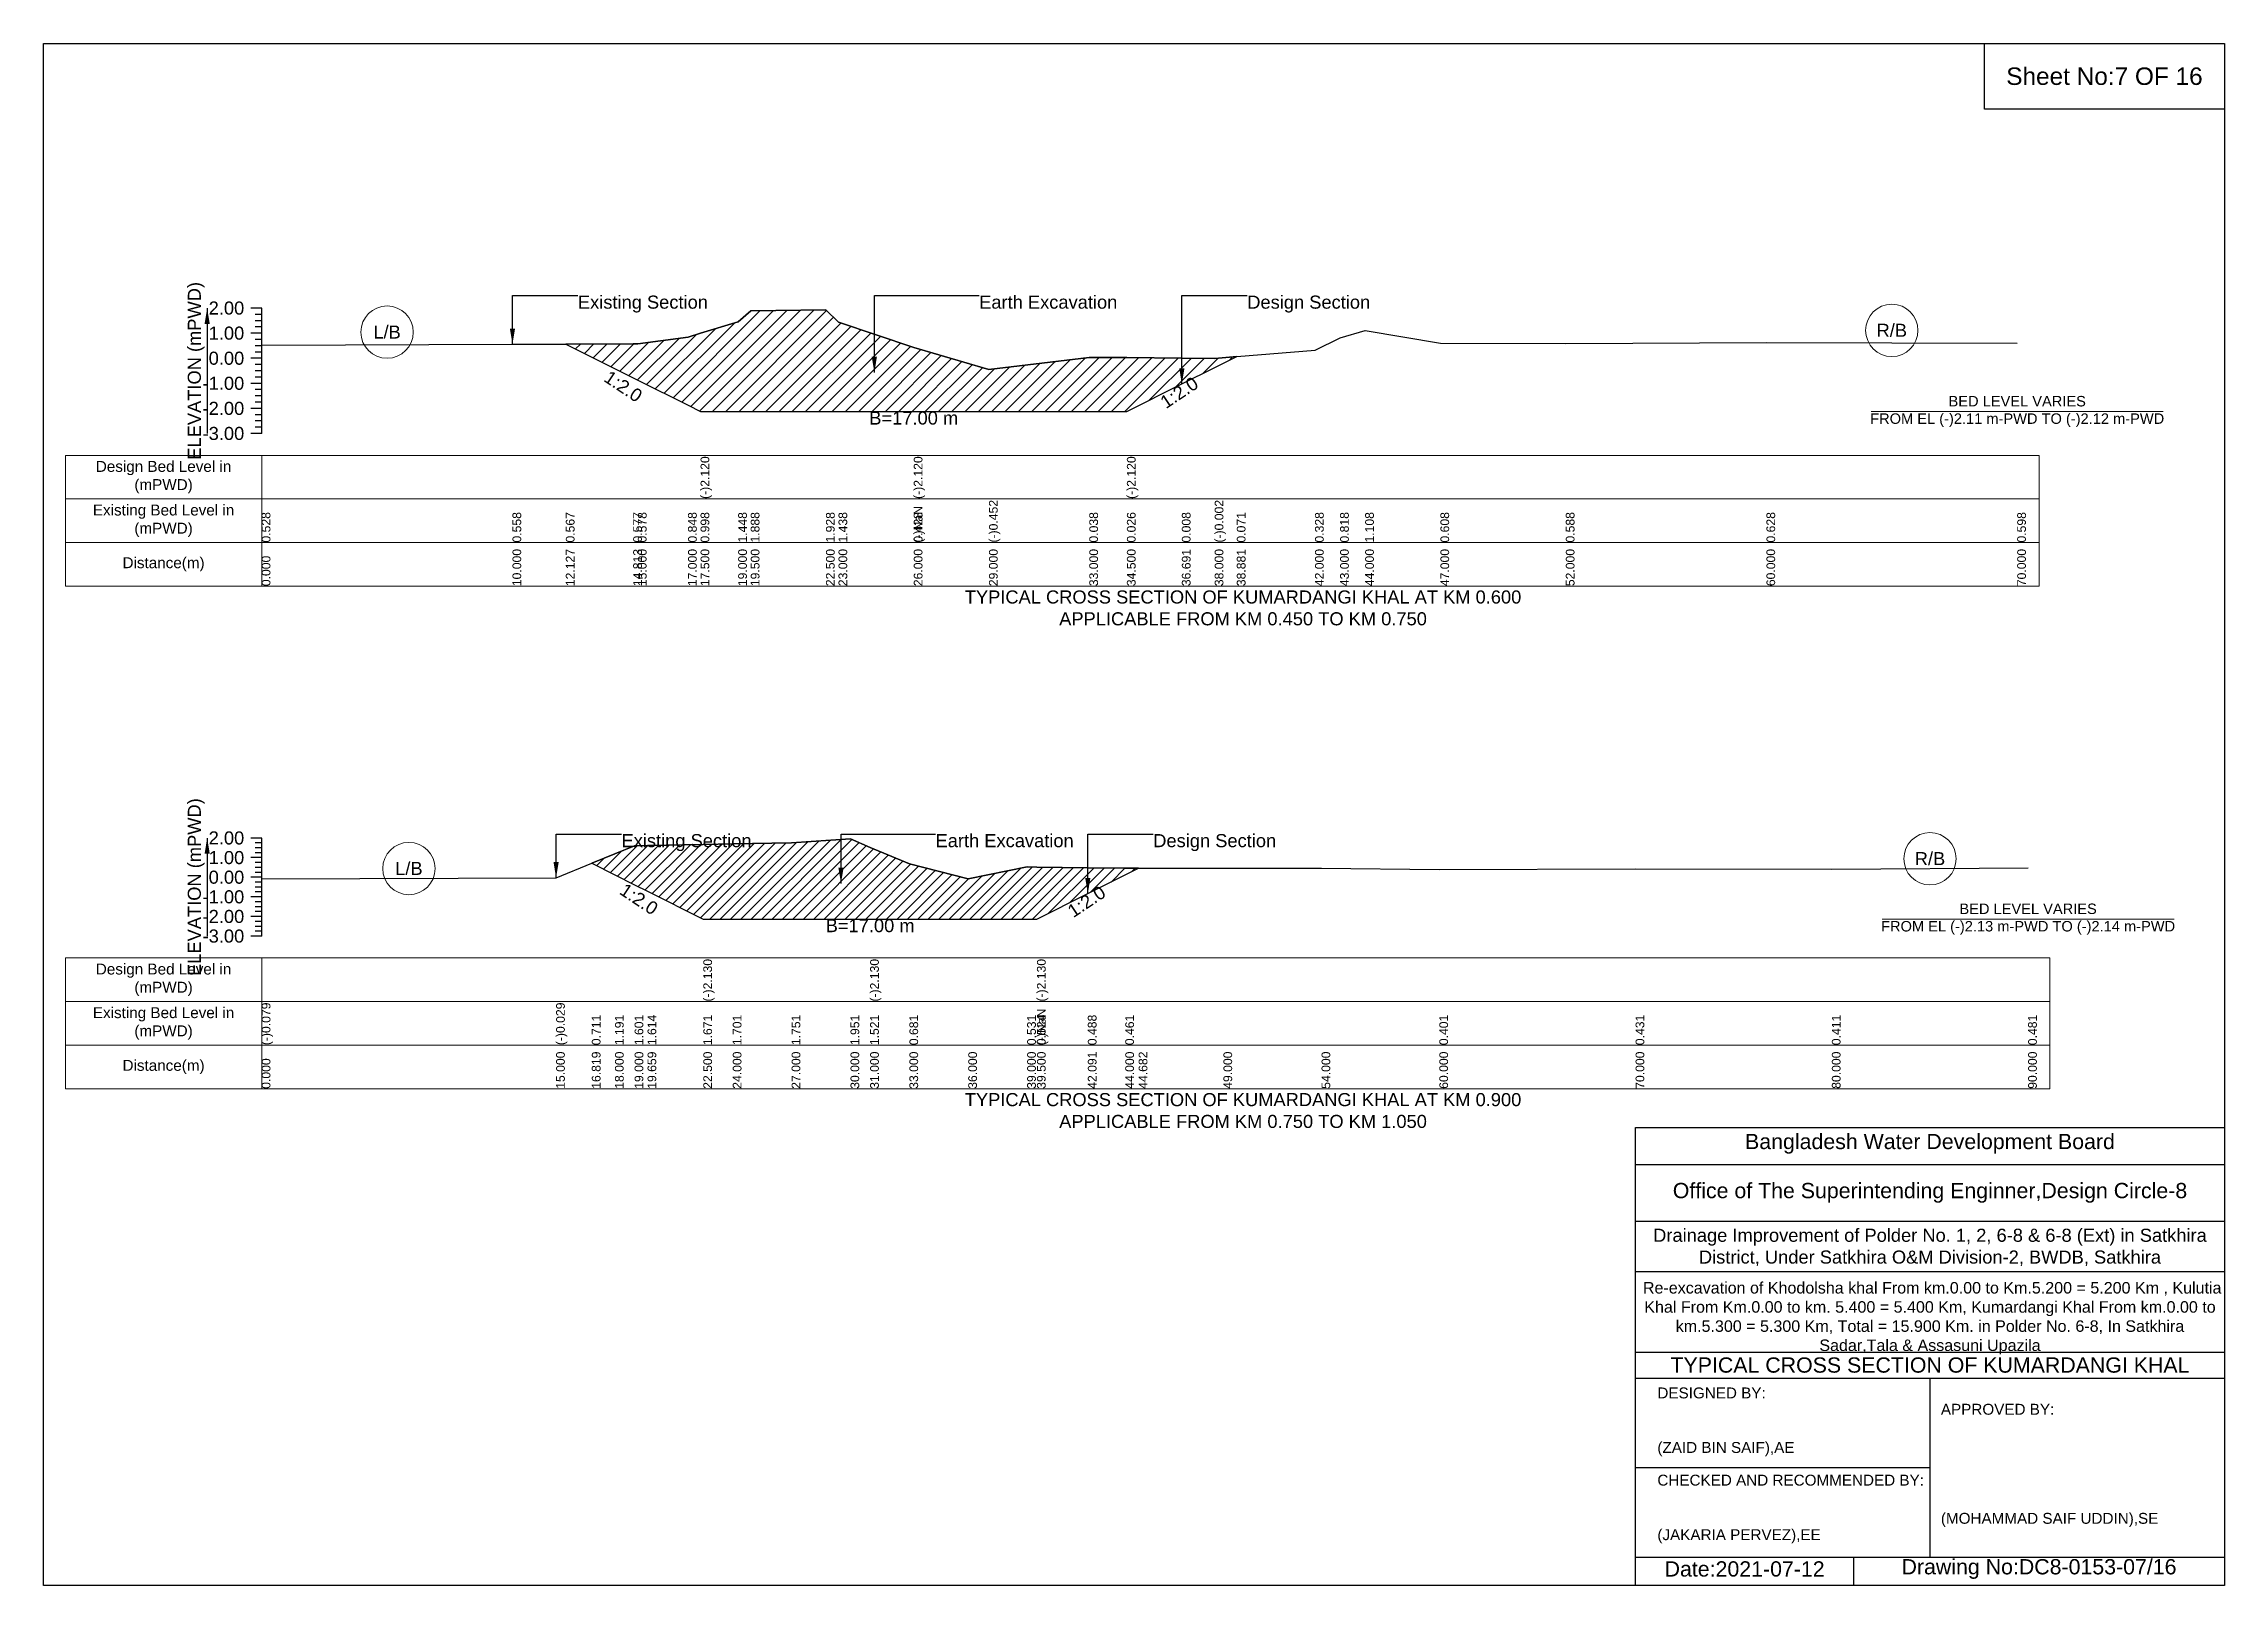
# Model space of a CAD drawing. Header units: inches. Extents: x 91000 to 568000, y -5656 to 0.
# Drawn here: x 470000 to 478000, y -5656 to 0 of the extents above; entities that cross this region are included whole.
import ezdxf

# ---------------------------------------------------------------- set-up
doc = ezdxf.new("R2010")
doc.units = ezdxf.units.IN
doc.header["$LTSCALE"] = 7
doc.header["$MEASUREMENT"] = 0
for name, color, linetype, lineweight in [('Cross section Data Border', 7, 'Continuous', 9), ('Cross Section Labels', 7, 'Continuous', 9), ('Existing_Bed_Level for Xsection', 7, 'Continuous', 25)]:
    doc.layers.add(name, color=color, linetype=linetype, lineweight=lineweight)
doc.styles.get("Standard").update_dxf_attribs({"font": 'arial.ttf'})
doc.dimstyles.get("Standard").update_dxf_attribs({"dimtxt": 0.18, "dimasz": 0.18, "dimexe": 0.18, "dimexo": 0.0625, "dimgap": 0.09, "dimtad": 0, "dimtih": 1, "dimtoh": 1, "dimdec": 4, "dimzin": 0, "dimdsep": 46, "dimtxsty": 'Standard', "dimcen": 0.09, "dimadec": 0, "dimazin": 0, "dimtfac": 1, "dimtdec": 4, "dimtofl": 0, "dimtmove": 0, "dimatfit": 3, "dimfxl": 1, "dimtolj": 1, "dimtzin": 0, "dimarcsym": 0})

msp = doc.modelspace()

# ---------------------------------------------------------------- texts
at = {"attachment_point": 5}
for s, insert, char_height in [('Sheet No:7 OF 16', (477560, -120), 64), ('Bangladesh Water Development Board', (476920, -4036), 56), ('Office of The Superintending Enginner,Design Circle-8', (476920, -4216), 56)]:
    msp.add_mtext(s, dxfattribs=dict(at, insert=insert, char_height=char_height))
for s, insert, char_height, width, attachment_point in [('Drainage Improvement of Polder No. 1, 2, 6-8 & 6-8 (Ext) in Satkhira District, Under Satkhira O&M Division-2, BWDB, Satkhira', (476920, -4416), 48, 2240, 5), (' Re-excavation of Khodolsha khal From km.0.00 to Km.5.200 = 5.200 Km , Kulutia Khal From Km.0.00 to km. 5.400 = 5.400 Km, Kumardangi Khal From km.0.00 to km.5.300 = 5.300 Km, Total = 15.900 Km. in Polder No. 6-8, In Satkhira Sadar,Tala & Assasuni Upazila', (476920, -4676), 42.1524, 2160, 5), ('TYPICAL CROSS SECTION OF KUMARDANGI KHAL', (476920, -4848), 56, 2240, 5), ('DESIGNED BY:^J^J^J(ZAID BIN SAIF),AE', (475920, -5056), 40, 1120, 4), ('APPROVED BY:^J^J^J^J^J^J(MOHAMMAD SAIF UDDIN),SE', (476960, -5216), 40, 1120, 4), ('CHECKED AND RECOMMENDED BY:^J^J^J(JAKARIA PERVEZ),EE', (475920, -5376), 40, 1120, 4), ('Date:2021-07-12', (476240, -5596), 56, 1120, 5), ('Drawing No:DC8-0153-07/16', (477320, -5596), 56, 1760, 5)]:
    msp.add_mtext(s, dxfattribs=dict(insert=insert, char_height=char_height, width=width, attachment_point=attachment_point))
at = {"layer": 'Cross section Data Border', "char_height": 40, "width": 640, "attachment_point": 5}
for s, insert in [('Design Bed Level in (mPWD)', (470440, -1590.4)), ('Existing Bed Level in (mPWD)', (470440, -1750.4)), ('Distance(m)', (470440, -1910.4)), ('Design Bed Level in (mPWD)', (470440, -3434.3)), ('Existing Bed Level in (mPWD)', (470440, -3594.3)), ('Distance(m)', (470440, -3754.3))]:
    msp.add_mtext(s, dxfattribs=dict(at, insert=insert))
at = {"layer": 'Cross Section Labels'}
for s, insert, char_height, attachment_point in [('Existing Section', (471960, -924.4), 48, 1), ('Earth Excavation', (473432, -924.4), 48, 1), ('Design Section', (474415.5, -924.4), 48, 1), ('L/B', (471260, -1058.5), 48, 5), ('R/B', (476780, -1052), 48, 5), ('B=17.00 m', (473192, -1349.5), 48, 2), ('BED LEVEL VARIES ^JFROM EL (-)2.11 m-PWD TO (-)2.12 m-PWD', (477240, -1349.5), 38.4, 5), ('TYPICAL CROSS SECTION OF KUMARDANGI KHAL AT KM 0.600^JAPPLICABLE FROM KM 0.450 TO KM 0.750', (474400, -2070.4), 48, 5), ('Existing Section', (472120, -2899.9), 48, 1), ('Earth Excavation', (473272, -2899.9), 48, 1), ('Design Section', (474070.6, -2899.9), 48, 1), ('L/B', (471340, -3026.2), 48, 5), ('R/B', (476920, -2990.2), 48, 5), ('BED LEVEL VARIES ^JFROM EL (-)2.13 m-PWD TO (-)2.14 m-PWD', (477280, -3211.7), 38.4, 5), ('B=17.00 m', (473032, -3211.7), 48, 2), ('TYPICAL CROSS SECTION OF KUMARDANGI KHAL AT KM 0.900^JAPPLICABLE FROM KM 0.750 TO KM 1.050', (474400, -3914.3), 48, 5)]:
    msp.add_mtext(s, dxfattribs=dict(at, insert=insert, char_height=char_height, attachment_point=attachment_point))
at = {"layer": 'Cross Section Labels', "char_height": 48, "attachment_point": 2}
for insert, rotation in [((472139.8, -1237.4), 326.30993), ((474152.5, -1260.2), 33.69007), ((472197.5, -3118.4), 326.30993), ((473812.6, -3127.4), 33.69007)]:
    msp.add_mtext('1:2.0', dxfattribs=dict(at, insert=insert, rotation=rotation))
at = {"layer": 'Existing_Bed_Level for Xsection', "rotation": 90}
for s, insert, char_height, attachment_point in [('ELEVATION (mPWD)', (470560, -1200.4), 48, 5), ('(-)2.120', (472410, -1670.4), 32, 1), ('(-)2.120', (473192, -1670.4), 32, 1), ('(-)2.120', (473974, -1670.4), 32, 1), ('(-)0.452', (473468, -1830.4), 32, 1), ('(-)0.002', (474296, -1830.4), 32, 1), ('0.528', (470800, -1830.4), 32, 1), ('0.558', (471720, -1830.4), 32, 1), ('0.567', (471915.7, -1830.4), 32, 1), ('0.577', (472162.8, -1830.4), 32, 1), ('0.578', (472180, -1830.4), 32, 1), ('0.848', (472364, -1830.4), 32, 1), ('0.998', (472410, -1830.4), 32, 1), ('0.998', (472410, -1830.4), 32, 1), ('0.998', (472410, -1830.4), 32, 1), ('1.448', (472548, -1830.4), 32, 1), ('1.888', (472594, -1830.4), 32, 1), ('1.928', (472870, -1830.4), 32, 1), ('1.438', (472916, -1830.4), 32, 1), ('(-)NaN', (473192, -1830.4), 32, 1), ('0.428', (473192, -1830.4), 32, 1), ('0.428', (473192, -1830.4), 32, 1), ('0.038', (473836, -1830.4), 32, 1), ('0.026', (473974, -1830.4), 32, 1), ('0.026', (473974, -1830.4), 32, 1), ('0.026', (473974, -1830.4), 32, 1), ('0.008', (474175.5, -1830.4), 32, 1), ('0.071', (474377.1, -1830.4), 32, 1), ('0.328', (474664, -1830.4), 32, 1), ('0.818', (474756, -1830.4), 32, 1), ('1.108', (474848, -1830.4), 32, 1), ('0.608', (475124, -1830.4), 32, 1), ('0.588', (475584, -1830.4), 32, 1), ('0.628', (476320, -1830.4), 32, 1), ('0.598', (477240, -1830.4), 32, 1), ('0.000', (470800, -1990.4), 32, 1), ('10.000', (471720, -1990.4), 32, 1), ('12.127', (471915.7, -1990.4), 32, 1), ('14.813', (472162.8, -1990.4), 32, 1), ('15.000', (472180, -1990.4), 32, 1), ('17.000', (472364, -1990.4), 32, 1), ('17.500', (472410, -1990.4), 32, 1), ('17.500', (472410, -1990.4), 32, 1), ('17.500', (472410, -1990.4), 32, 1), ('19.000', (472548, -1990.4), 32, 1), ('19.500', (472594, -1990.4), 32, 1), ('22.500', (472870, -1990.4), 32, 1), ('23.000', (472916, -1990.4), 32, 1), ('26.000', (473192, -1990.4), 32, 1), ('26.000', (473192, -1990.4), 32, 1), ('26.000', (473192, -1990.4), 32, 1), ('29.000', (473468, -1990.4), 32, 1), ('33.000', (473836, -1990.4), 32, 1), ('34.500', (473974, -1990.4), 32, 1), ('34.500', (473974, -1990.4), 32, 1), ('34.500', (473974, -1990.4), 32, 1), ('36.691', (474175.5, -1990.4), 32, 1), ('38.000', (474296, -1990.4), 32, 1), ('38.881', (474377.1, -1990.4), 32, 1), ('42.000', (474664, -1990.4), 32, 1), ('43.000', (474756, -1990.4), 32, 1), ('44.000', (474848, -1990.4), 32, 1), ('47.000', (475124, -1990.4), 32, 1), ('52.000', (475584, -1990.4), 32, 1), ('60.000', (476320, -1990.4), 32, 1), ('70.000', (477240, -1990.4), 32, 1), ('ELEVATION (mPWD)', (470560, -3094.3), 48, 5), ('(-)2.130', (472420, -3514.3), 32, 1), ('(-)2.130', (473032, -3514.3), 32, 1), ('(-)2.130', (473644, -3514.3), 32, 1), ('(-)0.079', (470800, -3674.3), 32, 1), ('(-)0.079', (470800, -3674.3), 32, 1), ('(-)0.029', (471880, -3674.3), 32, 1), ('0.711', (472011, -3674.3), 32, 1), ('1.191', (472096, -3674.3), 32, 1), ('1.601', (472168, -3674.3), 32, 1), ('1.614', (472215.5, -3674.3), 32, 1), ('1.671', (472420, -3674.3), 32, 1), ('1.671', (472420, -3674.3), 32, 1), ('1.671', (472420, -3674.3), 32, 1), ('1.701', (472528, -3674.3), 32, 1), ('1.751', (472744, -3674.3), 32, 1), ('1.951', (472960, -3674.3), 32, 1), ('1.521', (473032, -3674.3), 32, 1), ('1.521', (473032, -3674.3), 32, 1), ('1.521', (473032, -3674.3), 32, 1), ('0.681', (473176, -3674.3), 32, 1), ('0.531', (473608, -3674.3), 32, 1), ('(-)NaN', (473644, -3674.3), 32, 1), ('0.524', (473644, -3674.3), 32, 1), ('0.524', (473644, -3674.3), 32, 1), ('0.488', (473830.6, -3674.3), 32, 1), ('0.461', (473968, -3674.3), 32, 1), ('0.461', (473968, -3674.3), 32, 1), ('0.461', (473968, -3674.3), 32, 1), ('0.461', (473968, -3674.3), 32, 1), ('0.401', (475120, -3674.3), 32, 1), ('0.431', (475840, -3674.3), 32, 1), ('0.411', (476560, -3674.3), 32, 1), ('0.481', (477280, -3674.3), 32, 1), ('0.000', (470800, -3834.3), 32, 1), ('15.000', (471880, -3834.3), 32, 1), ('16.819', (472011, -3834.3), 32, 1), ('18.000', (472096, -3834.3), 32, 1), ('19.000', (472168, -3834.3), 32, 1), ('19.659', (472215.5, -3834.3), 32, 1), ('22.500', (472420, -3834.3), 32, 1), ('22.500', (472420, -3834.3), 32, 1), ('22.500', (472420, -3834.3), 32, 1), ('24.000', (472528, -3834.3), 32, 1), ('27.000', (472744, -3834.3), 32, 1), ('30.000', (472960, -3834.3), 32, 1), ('31.000', (473032, -3834.3), 32, 1), ('31.000', (473032, -3834.3), 32, 1), ('31.000', (473032, -3834.3), 32, 1), ('33.000', (473176, -3834.3), 32, 1), ('36.000', (473392, -3834.3), 32, 1), ('39.000', (473608, -3834.3), 32, 1), ('39.500', (473644, -3834.3), 32, 1), ('39.500', (473644, -3834.3), 32, 1), ('39.500', (473644, -3834.3), 32, 1), ('42.091', (473830.6, -3834.3), 32, 1), ('44.000', (473968, -3834.3), 32, 1), ('44.682', (474017.1, -3834.3), 32, 1), ('49.000', (474328, -3834.3), 32, 1), ('54.000', (474688, -3834.3), 32, 1), ('60.000', (475120, -3834.3), 32, 1), ('70.000', (475840, -3834.3), 32, 1), ('80.000', (476560, -3834.3), 32, 1), ('90.000', (477280, -3834.3), 32, 1)]:
    msp.add_mtext(s, dxfattribs=dict(at, insert=insert, char_height=char_height, attachment_point=attachment_point))
at = {"layer": 'Existing_Bed_Level for Xsection', "char_height": 48, "attachment_point": 6}
for s, insert in [('2.00', (470736, -970.4)), ('1.00', (470736, -1062.4)), ('0.00', (470736, -1154.4)), ('-1.00', (470736, -1246.4)), ('-2.00', (470736, -1338.4)), ('-3.00', (470736, -1430.4)), ('2.00', (470736, -2914.3)), ('0.00', (470736, -3058.3)), ('1.00', (470736, -2986.3)), ('-1.00', (470736, -3130.3)), ('-2.00', (470736, -3202.3)), ('-3.00', (470736, -3274.3))]:
    msp.add_mtext(s, dxfattribs=dict(at, insert=insert))

# ---------------------------------------------------------------- hatches: boundary and pattern name
at = {"layer": 'Existing_Bed_Level for Xsection'}
h = msp.add_hatch(dxfattribs=at)
h.set_pattern_fill('ANSI31', color=256, scale=276, style=0)
h.paths.add_polyline_path([(471915.7, -1102.3), (472162.8, -1225.9), (472180, -1234.5), (472364, -1326.5), (472410, -1349.5), (472548, -1349.5), (472594, -1349.5), (472870, -1349.5), (472916, -1349.5), (473192, -1349.5), (473468, -1349.5), (473836, -1349.5), (473974, -1349.5), (474175.5, -1248.7), (474296, -1188.5), (474377.1, -1147.9), (474296, -1154.6), (474175.5, -1153.6), (473974, -1152), (473836, -1150.9), (473468, -1196), (473192, -1115), (472916, -1022.1), (472870, -977), (472594, -980.7), (472548, -1021.2), (472410, -1062.6), (472364, -1076.4), (472180, -1101.2), (472162.8, -1101.3)])
h = msp.add_hatch(dxfattribs=at)
h.set_pattern_fill('ANSI31', color=256, scale=216, style=0)
h.paths.add_polyline_path([(472011, -3007.1), (472096, -3049.7), (472168, -3085.7), (472215.5, -3109.4), (472420, -3211.7), (472528, -3211.7), (472744, -3211.7), (472960, -3211.7), (473032, -3211.7), (473176, -3211.7), (473392, -3211.7), (473608, -3211.7), (473644, -3211.7), (473830.6, -3118.4), (473968, -3049.7), (474017.1, -3025.1), (473968, -3025.1), (473830.6, -3023.2), (473644, -3020.6), (473608, -3020.1), (473392, -3064), (473176, -3009.3), (473032, -2948.8), (472960, -2917.8), (472744, -2932.2), (472528, -2935.8), (472420, -2938), (472215.5, -2942.1), (472168, -2943), (472096, -2972.6)])

# ---------------------------------------------------------------- linework, layer by layer
for points in [[(470000, 0), (478000, 0), (478000, -5656), (470000, -5656)], [(477120, 0), (478000, 0), (478000, -240), (477120, -240)]]:
    msp.add_lwpolyline(points, close=True)
for points in [[(475840, -5656), (475840, -3976), (478000, -3976)], [(475840, -4112), (478000, -4112)], [(475840, -4320), (478000, -4320)], [(475840, -4504), (478000, -4504)], [(475840, -4800), (478000, -4800)], [(475840, -4896), (478000, -4896)], [(476920, -4896), (476920, -5552)], [(475840, -5224), (476920, -5224)], [(475840, -5552), (478000, -5552)], [(476640, -5552), (476640, -5656)]]:
    msp.add_lwpolyline(points)
at = {"layer": 'Cross section Data Border'}
for points in [[(470080, -1510.4), (477320, -1510.4), (477320, -1990.4), (470080, -1990.4)], [(470080, -3354.3), (477360, -3354.3), (477360, -3834.3), (470080, -3834.3)]]:
    msp.add_lwpolyline(points, close=True, dxfattribs=at)
for points in [[(470800, -1510.4), (470800, -1990.4)], [(470080, -1670.4), (477320, -1670.4)], [(470080, -1830.4), (477320, -1830.4)], [(470800, -3354.3), (470800, -3834.3)], [(470080, -3514.3), (477360, -3514.3)], [(470080, -3674.3), (477360, -3674.3)]]:
    msp.add_lwpolyline(points, dxfattribs=at)
at = {"layer": 'Cross Section Labels'}
for points in [[(476704.2, -1349.5), (477775.8, -1349.5)], [(476744.2, -3211.7), (477815.8, -3211.7)]]:
    msp.add_lwpolyline(points, dxfattribs=at)
for centre in [(476780, -1052), (471260, -1058.5), (471340, -3026.2), (476920, -2990.2)]:
    msp.add_circle(centre, 96, dxfattribs=at)
at = {"layer": 'Existing_Bed_Level for Xsection'}
for points in [[(470800, -970.4), (470760, -970.4)], [(470800, -993.4), (470776, -993.4)], [(470800, -1016.4), (470776, -1016.4)], [(470800, -1039.4), (470776, -1039.4)], [(470800, -1430.4), (470800, -1338.4), (470800, -1246.4), (470800, -1154.4), (470800, -1062.4), (470800, -970.4)], [(470800, -1105.8), (471720, -1103.1), (471915.7, -1102.3), (472162.8, -1101.3), (472180, -1101.2), (472364, -1076.4), (472410, -1062.6), (472410, -1062.6), (472548, -1021.2), (472594, -980.7), (472870, -977), (472916, -1022.1), (473192, -1115), (473192, -1115), (473468, -1196), (473836, -1150.9), (473974, -1152), (473974, -1152), (474175.5, -1153.6), (474296, -1154.6), (474377.1, -1147.9), (474664, -1124.2), (474756, -1079.2), (474848, -1052.5), (475124, -1098.5), (475584, -1100.3), (476320, -1096.6), (477240, -1099.4)], [(470800, -1062.4), (470760, -1062.4)], [(470800, -1085.4), (470776, -1085.4)], [(470800, -1108.4), (470776, -1108.4)], [(470800, -1154.4), (470760, -1154.4)], [(470800, -1131.4), (470776, -1131.4)], [(470800, -1177.4), (470776, -1177.4)], [(470800, -1246.4), (470760, -1246.4)], [(470800, -1200.4), (470776, -1200.4)], [(470800, -1223.4), (470776, -1223.4)], [(470800, -1269.4), (470776, -1269.4)], [(470800, -1338.4), (470760, -1338.4)], [(470800, -1292.4), (470776, -1292.4)], [(470800, -1315.4), (470776, -1315.4)], [(470800, -1430.4), (470760, -1430.4)], [(470800, -1361.4), (470776, -1361.4)], [(470800, -1384.4), (470776, -1384.4)], [(470800, -1407.4), (470776, -1407.4)], [(470800, -2914.3), (470760, -2914.3)], [(470800, -2932.3), (470776, -2932.3)], [(470800, -2950.3), (470776, -2950.3)], [(470800, -3274.3), (470800, -3202.3), (470800, -3130.3), (470800, -3058.3), (470800, -2986.3), (470800, -2914.3)], [(470800, -3064), (471880, -3060.4), (472011, -3007.1), (472096, -2972.6), (472168, -2943), (472215.5, -2942.1), (472420, -2938), (472420, -2938), (472528, -2935.8), (472744, -2932.2), (472960, -2917.8), (473032, -2948.8), (473032, -2948.8), (473176, -3009.3), (473392, -3064), (473608, -3020.1), (473644, -3020.6), (473644, -3020.6), (473830.6, -3023.2), (473968, -3025.1), (474017.1, -3025.1), (474328, -3025.1), (474688, -3025.1), (475120, -3029.4), (475840, -3027.3), (476560, -3028.7), (477280, -3023.7)], [(470800, -2986.3), (470760, -2986.3)], [(470800, -2968.3), (470776, -2968.3)], [(470800, -3004.3), (470776, -3004.3)], [(470800, -3022.3), (470776, -3022.3)], [(470800, -3058.3), (470760, -3058.3)], [(470800, -3040.3), (470776, -3040.3)], [(470800, -3076.3), (470776, -3076.3)], [(470800, -3094.3), (470776, -3094.3)], [(470800, -3112.3), (470776, -3112.3)], [(470800, -3130.3), (470760, -3130.3)], [(470800, -3148.3), (470776, -3148.3)], [(470800, -3166.3), (470776, -3166.3)], [(470800, -3184.3), (470776, -3184.3)], [(470800, -3202.3), (470760, -3202.3)], [(470800, -3274.3), (470760, -3274.3)], [(470800, -3220.3), (470776, -3220.3)], [(470800, -3238.3), (470776, -3238.3)], [(470800, -3256.3), (470776, -3256.3)]]:
    msp.add_lwpolyline(points, dxfattribs=at)
for points in [[(471915.7, -1102.3), (472162.8, -1225.9), (472180, -1234.5), (472364, -1326.5), (472410, -1349.5), (472410, -1349.5), (472548, -1349.5), (472594, -1349.5), (472870, -1349.5), (472916, -1349.5), (473192, -1349.5), (473192, -1349.5), (473468, -1349.5), (473836, -1349.5), (473974, -1349.5), (473974, -1349.5), (474175.5, -1248.7), (474296, -1188.5), (474377.1, -1147.9), (474377.1, -1147.9), (474377.1, -1147.9), (474296, -1154.6), (474175.5, -1153.6), (473974, -1152), (473974, -1152), (473836, -1150.9), (473468, -1196), (473192, -1115), (473192, -1115), (472916, -1022.1), (472870, -977), (472594, -980.7), (472548, -1021.2), (472410, -1062.6), (472410, -1062.6), (472364, -1076.4), (472180, -1101.2), (472162.8, -1101.3)], [(472011, -3007.1), (472011, -3007.1), (472096, -3049.7), (472168, -3085.7), (472215.5, -3109.4), (472420, -3211.7), (472420, -3211.7), (472528, -3211.7), (472744, -3211.7), (472960, -3211.7), (473032, -3211.7), (473032, -3211.7), (473176, -3211.7), (473392, -3211.7), (473608, -3211.7), (473644, -3211.7), (473644, -3211.7), (473830.6, -3118.4), (473968, -3049.7), (474017.1, -3025.1), (474017.1, -3025.1), (474017.1, -3025.1), (473968, -3025.1), (473830.6, -3023.2), (473644, -3020.6), (473644, -3020.6), (473608, -3020.1), (473392, -3064), (473176, -3009.3), (473032, -2948.8), (473032, -2948.8), (472960, -2917.8), (472744, -2932.2), (472528, -2935.8), (472420, -2938), (472420, -2938), (472215.5, -2942.1), (472168, -2943), (472096, -2972.6), (472011, -3007.1)]]:
    msp.add_lwpolyline(points, close=True, dxfattribs=at)

msp.set_redraw_order([(e.dxf.handle, doc.entitydb.next_handle()) for e in msp.query("TEXT MTEXT ATTDEF DIMENSION ARC_DIMENSION")])  # texts and dimensions are drawn at this point

# ---------------------------------------------------------------- leaders
at = {"layer": 'Cross Section Labels', "annotation_type": 0, "has_hookline": 1, "hookline_direction": 0}
for points, text_width in [([(471720, -1103.1), (471720, -924.4), (471959.9, -924.4)], 467.2), ([(473047.5, -1206.6), (473047.5, -924.4), (473431.9, -924.4)], 497), ([(474175.5, -1248.7), (474175.5, -924.4), (474415.5, -924.4)], 441.2), ([(471880, -3060.4), (471880, -2899.9), (472119.9, -2899.9)], 467.2), ([(472925.2, -3081), (472925.2, -2899.9), (473271.9, -2899.9)], 497), ([(473830.6, -3118.4), (473830.6, -2899.9), (474070.5, -2899.9)], 441.2)]:
    msp.add_leader(points, dimstyle='Standard', override={"dimasz": 57.6}, dxfattribs=dict(at, text_width=text_width))
at = {"layer": 'Existing_Bed_Level for Xsection'}
for points in [[(470600, -970.4), (470600, -1430.4)], [(470600, -2914.3), (470600, -3274.3)]]:
    msp.add_leader(points, dimstyle='Standard', override={"dimasz": 57.6}, dxfattribs=at)

doc.saveas('drawing.dxf')
